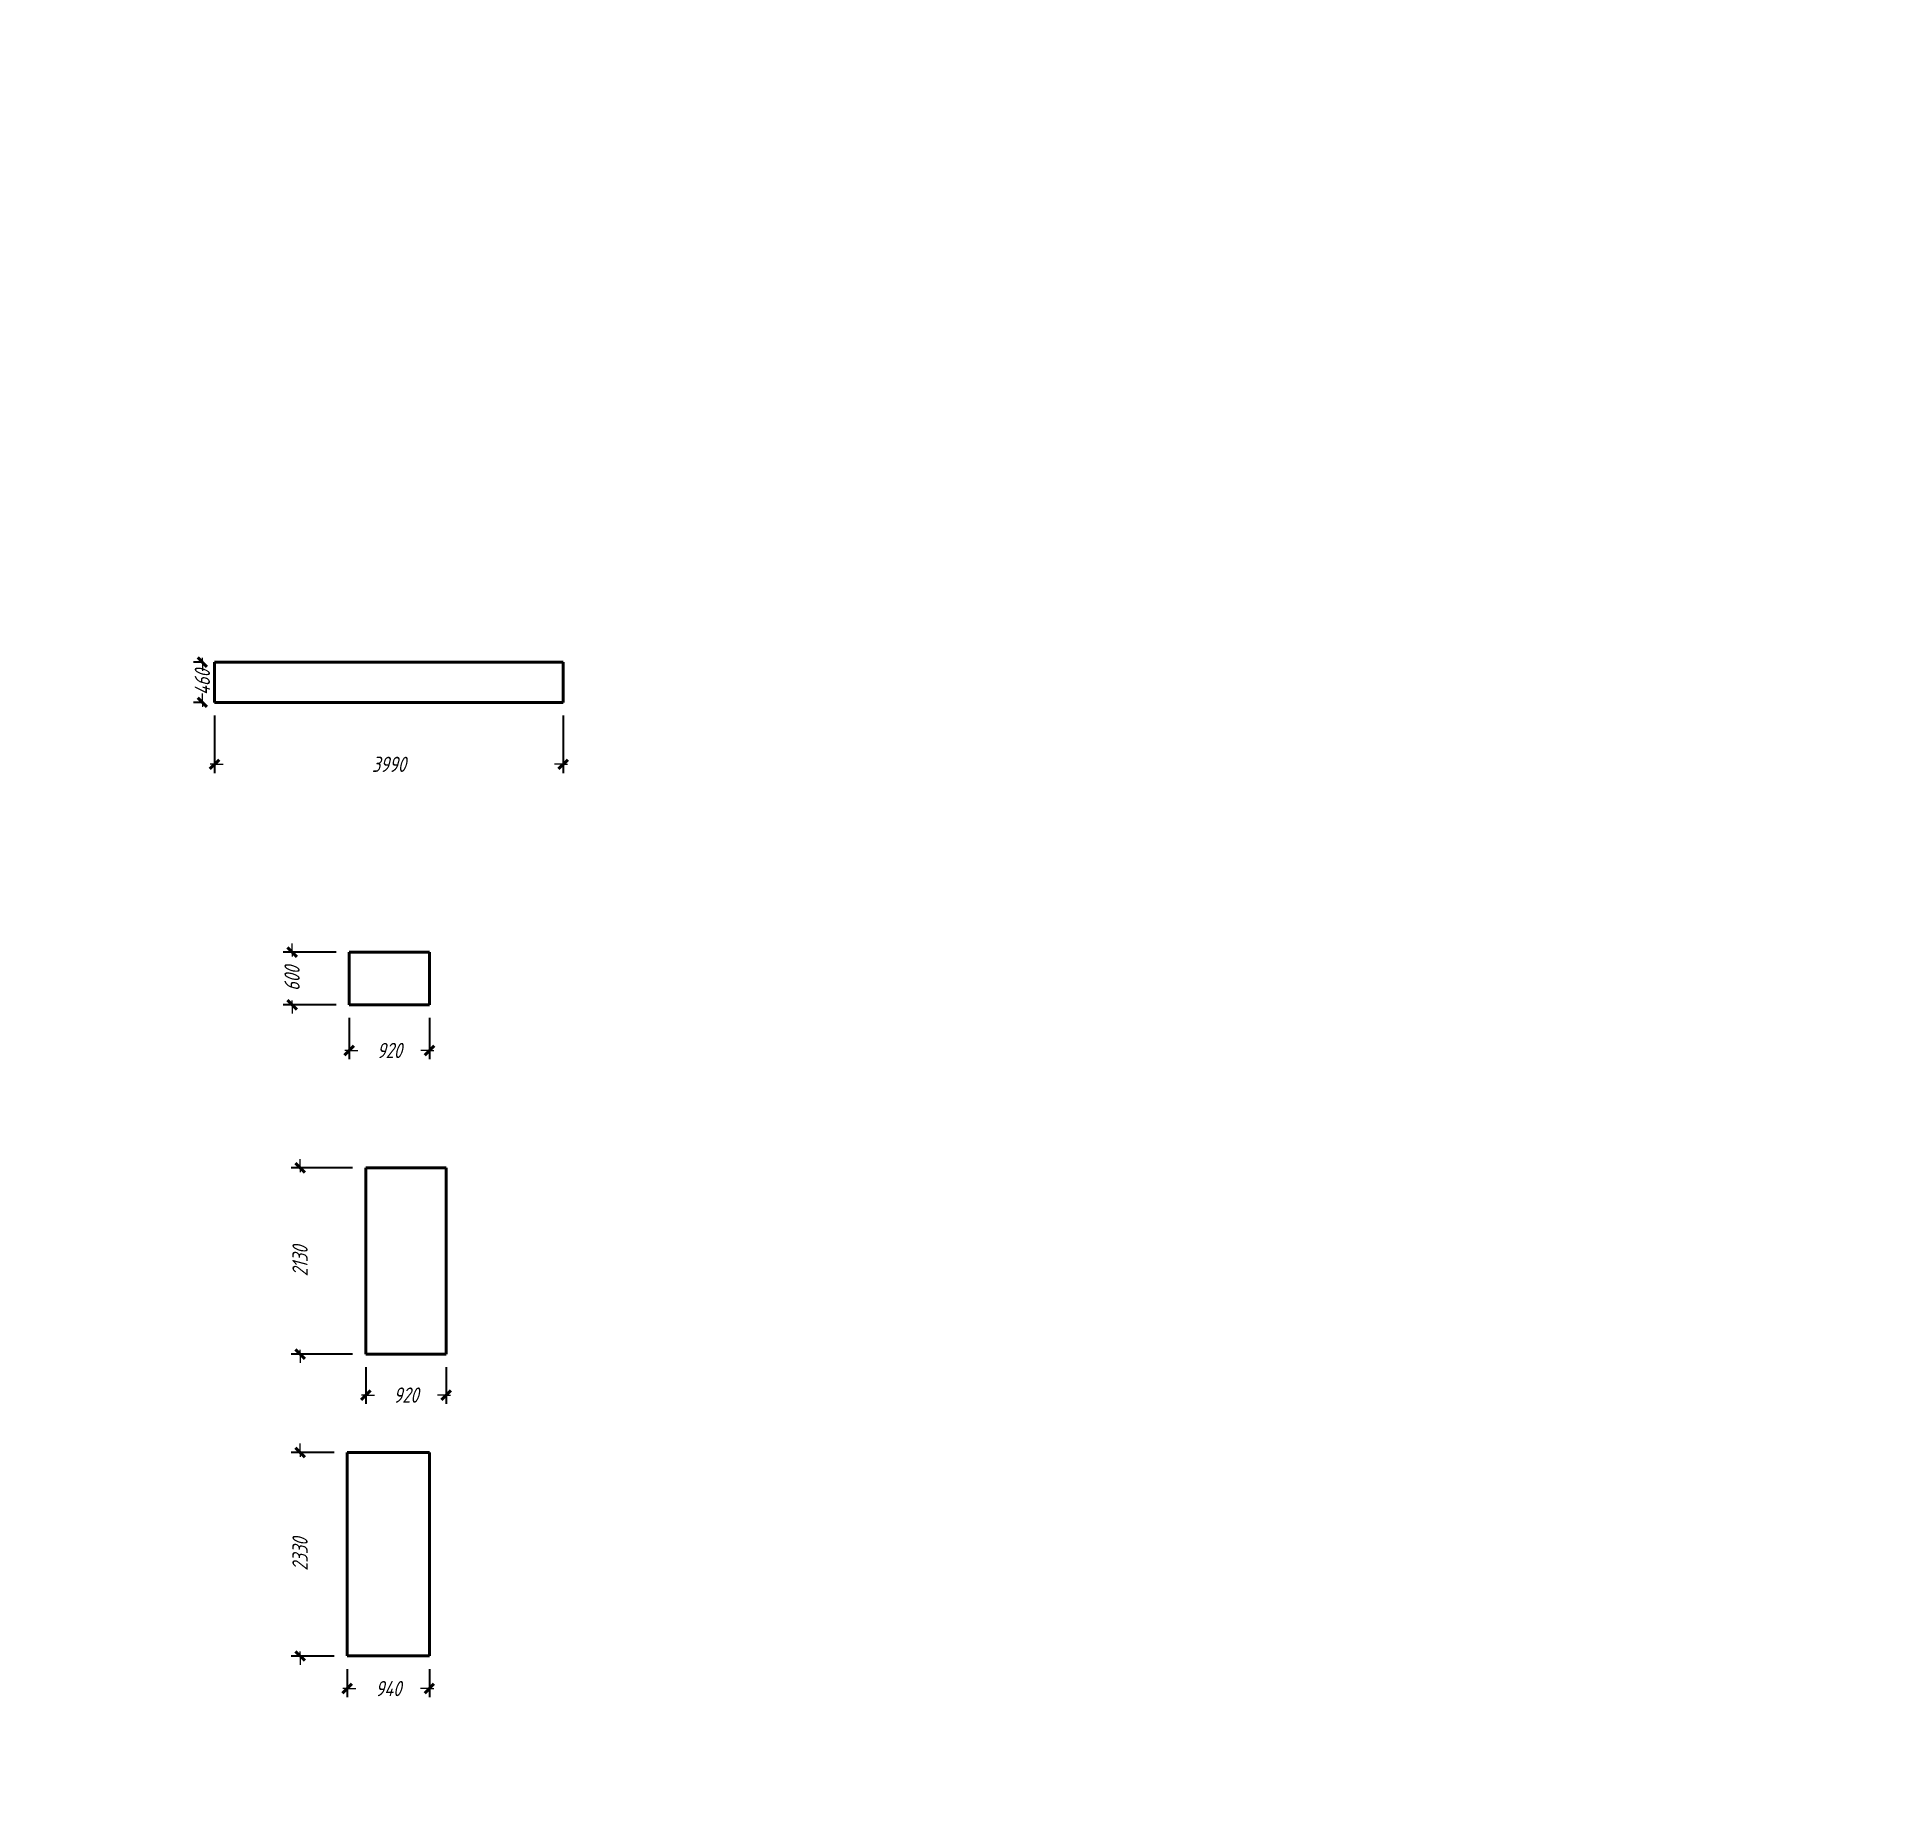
# Model space of a CAD drawing. Header units: millimetres. Extents: x 0 to 6720, y 0 to 401.
# Drawn here: x 2940 to 3360, y 0 to 400.9 of the extents above; entities that cross this region are included whole.
import ezdxf

# ---------------------------------------------------------------- set-up
doc = ezdxf.new("R2010")
doc.units = ezdxf.units.MM
doc.linetypes.add('K5LT_BASIC', pattern=[0])
doc.linetypes.add('K5LT_THIN', pattern=[0])
doc.layers.add('Системный слой', color=7, linetype='Continuous')
doc.styles.add('KDIMTEXTSTYLE', font='GOST_AU.SHX', dxfattribs={"width": 0.96, "oblique": 15, "height": 5})
doc.dimstyles.new('KDIMSTYLE (0.02)', dxfattribs={"dimtxt": 5, "dimasz": 1, "dimexe": 2, "dimexo": 0, "dimgap": 1, "dimtad": 1, "dimlfac": 50, "dimtxsty": 'KDIMTEXTSTYLE', "dimsah": 1, "dimcen": 0, "dimdle": 1, "dimadec": 0, "dimazin": 0, "dimtfac": 0.667, "dimtmove": 0, "dimatfit": 3, "dimfxl": 0, "dimtvp": 1, "dimtolj": 1, "dimtzin": 0, "dimarcsym": 0})

msp = doc.modelspace()

# ---------------------------------------------------------------- blocks, each defined once
blk = doc.blocks.new('U3')
at = {"layer": 'Системный слой', "color": 5, "linetype": 'K5LT_BASIC', "lineweight": 40}
for p, q in [((3060.47, 257.74), (2980.67, 257.74)), ((2980.67, 257.74), (2980.67, 248.54)), ((3060.47, 248.54), (3060.47, 257.74)), ((2980.67, 248.54), (3060.47, 248.54))]:
    blk.add_line(p, q, dxfattribs=at)
blk = doc.blocks.new('U4')
at = {"layer": 'Системный слой', "color": 5, "linetype": 'K5LT_BASIC', "lineweight": 40}
for p, q in [((3029.89, 191.34), (3011.49, 191.34)), ((3011.49, 191.34), (3011.49, 179.34)), ((3029.89, 179.34), (3029.89, 191.34)), ((3011.49, 179.34), (3029.89, 179.34))]:
    blk.add_line(p, q, dxfattribs=at)
blk = doc.blocks.new('U5')
at = {"layer": 'Системный слой', "color": 5, "linetype": 'K5LT_BASIC', "lineweight": 40}
for p, q in [((3033.69, 141.98), (3015.29, 141.98)), ((3015.29, 141.98), (3015.29, 99.38)), ((3033.69, 99.38), (3033.69, 141.98)), ((3015.29, 99.38), (3033.69, 99.38))]:
    blk.add_line(p, q, dxfattribs=at)
blk = doc.blocks.new('U6')
at = {"layer": 'Системный слой', "color": 5, "linetype": 'K5LT_BASIC', "lineweight": 40}
for p, q in [((3029.84, 76.88), (3011.04, 76.88)), ((3011.04, 76.88), (3011.04, 30.28)), ((3029.84, 30.28), (3029.84, 76.88)), ((3011.04, 30.28), (3029.84, 30.28))]:
    blk.add_line(p, q, dxfattribs=at)
blk = doc.blocks.new('KDIMARROW_03')
at = {"layer": 'Системный слой', "color": 0, "linetype": 'K5LT_BASIC', "lineweight": 40}
blk.add_line((-1.06, -1.06), (1.06, 1.06), dxfattribs=at)
at = {"layer": 'Системный слой', "color": 0, "linetype": 'K5LT_THIN', "lineweight": 18}
for q in [(-1, 0), (2, 0)]:
    blk.add_line((0, 0), q, dxfattribs=at)

# ---------------------------------------------------------------- dimensions: what is measured, and where the dimension line sits
at = {"layer": 'Системный слой', "color": 7}
for base, p1, p2, location in [((2977.89992, 248.53811), (2980.674, 257.73811), (2980.674, 248.53811), (2977.89992, 253.13811)), ((2998.42602, 191.33811), (3011.4915, 179.33811), (3011.4915, 191.33811), (2998.42602, 185.33811)), ((3000.25193, 141.97811), (3015.2915, 99.37811), (3015.2915, 141.97811), (3000.25193, 120.67811)), ((3000.25193, 76.87552), (3011.04297, 30.27552), (3011.04297, 76.87552), (3000.25193, 53.57552))]:
    msp.add_linear_dim(base=base, p1=p1, p2=p2, angle=90, location=location, dimstyle='KDIMSTYLE (0.02)', override={"dimexo": 3, "dimpost": '\\H3.5;\\W0.965;\\Q15;<>', "dimblk1": 'KDIMARROW_03', "dimblk2": 'KDIMARROW_03', "dimse1": 0, "dimse2": 0, "dimclrt": 7, "dimtolj": 1}, dxfattribs=at).render()
for base, p1, p2, location in [((2980.674, 234.35353), (3060.474, 248.53811), (2980.674, 248.53811), (3020.574, 234.35353)), ((3011.4915, 168.85998), (3029.8915, 179.33811), (3011.4915, 179.33811), (3020.6915, 168.85998)), ((3015.2915, 90), (3033.6915, 99.37811), (3015.2915, 99.37811), (3024.4915, 90)), ((3011.04297, 22.82135), (3029.84297, 30.27552), (3011.04297, 30.27552), (3020.44297, 22.82135))]:
    msp.add_linear_dim(base=base, p1=p1, p2=p2, location=location, dimstyle='KDIMSTYLE (0.02)', override={"dimexo": 3, "dimpost": '\\H3.5;\\W0.965;\\Q15;<>', "dimblk1": 'KDIMARROW_03', "dimblk2": 'KDIMARROW_03', "dimse1": 0, "dimse2": 0, "dimclrt": 7, "dimtolj": 1}, dxfattribs=at).render()

# ---------------------------------------------------------------- block references
at = {"layer": 'Системный слой'}
for name in ['U3', 'U4', 'U5', 'U6']:
    msp.add_blockref(name, (0, 0), dxfattribs=at)

msp.set_redraw_order([(e.dxf.handle, doc.entitydb.next_handle()) for e in msp.query("TEXT MTEXT ATTDEF DIMENSION ARC_DIMENSION")])  # texts and dimensions are drawn at this point

doc.saveas('drawing.dxf')
